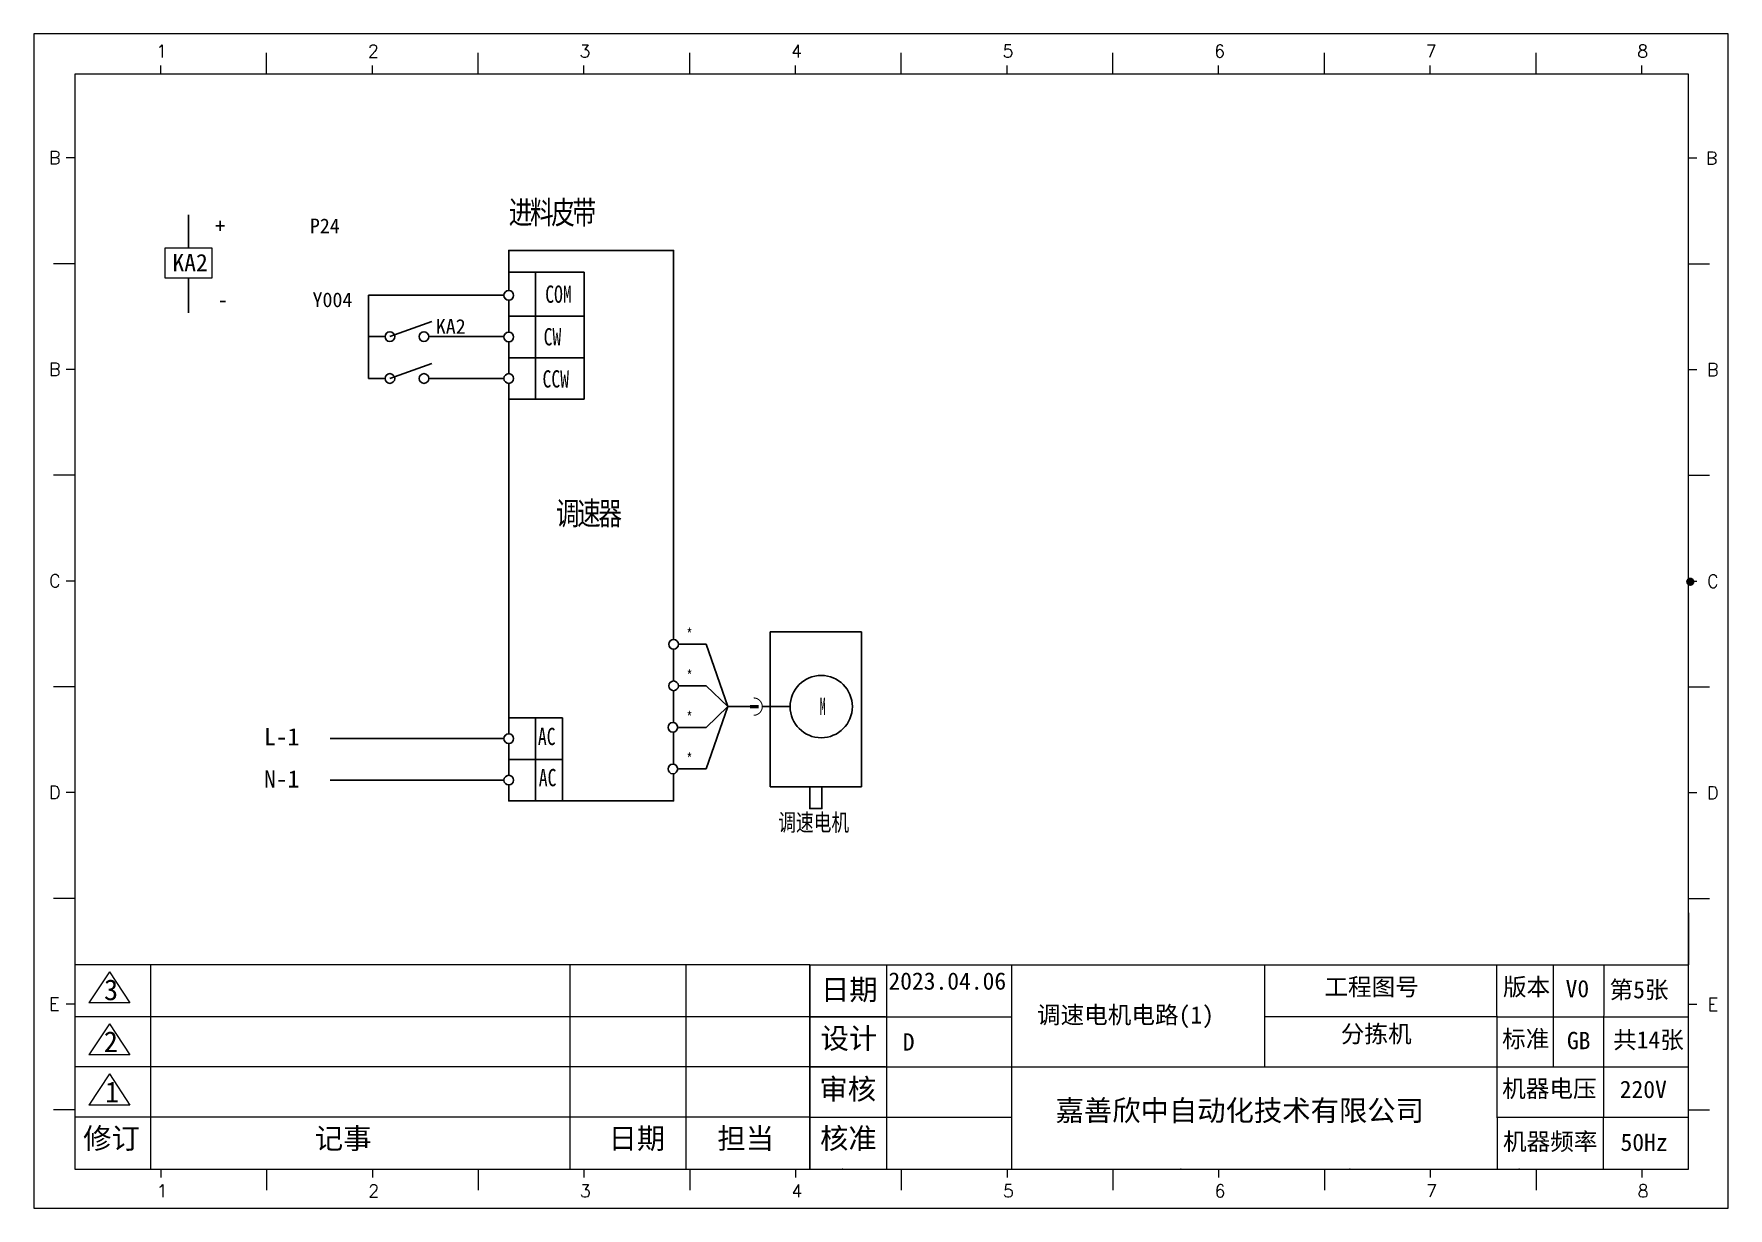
# Model space of a CAD drawing. Header units: millimetres. Extents: x 40430 to 48442, y -3636 to 4180.
# Drawn here: x 45767 to 46354, y 3094 to 3501 of the extents above; entities that cross this region are included whole.
import ezdxf
from ezdxf.enums import TextEntityAlignment as Align

# ---------------------------------------------------------------- set-up
doc = ezdxf.new("R2010")
doc.units = ezdxf.units.MM
for name, color, linetype in [('ABDE_DENG', 4, 'Continuous'), ('ABDE_LIN', 1, 'Continuous'), ('WORD', 102, 'Continuous'), ('文本', 6, 'Continuous')]:
    doc.layers.add(name, color=color, linetype=linetype)
doc.styles.add('3.0Rockwell', font='ROCK.TTF', dxfattribs={"width": 0.75, "height": 3})
doc.styles.add('5.0宋体', font='', dxfattribs={"width": 0.75, "height": 5})
doc.styles.add('5.0罗马', font='times.ttf', dxfattribs={"width": 0.5, "height": 5})
doc.styles.add('SIMPLEX', font='SIMPLEX')
doc.styles.get("Standard").update_dxf_attribs({"font": ''})
doc.styles.add('SYS', font='romans.shx', dxfattribs={"width": 0.7})
doc.styles.get('5.0宋体').set_extended_font_data('SimSun')
doc.styles.get('Standard').set_extended_font_data('SimSun')

msp = doc.modelspace()

# ---------------------------------------------------------------- texts
at = {"color": 0, "lineweight": 9, "style": 'SIMPLEX'}
for s, height, p in [('1', 4.400270579437593, (45809.2809184107, 3492.962016325635)), ('2', 4.400270579437593, (45882.61876140133, 3492.962016325635)), ('3', 4.400270579437593, (45955.95660439196, 3492.962016325635)), ('4', 4.400270579437593, (46029.29444738259, 3492.962016325635)), ('5', 4.400270579437593, (46102.63229037319, 3492.962016325635)), ('6', 4.400270579437593, (46175.97013336382, 3492.962016325635)), ('7', 4.400270579437593, (46249.30797635445, 3492.962016325635)), ('8', 4.400270579437593, (46322.64581934508, 3492.962016325635)), ('B', 4.458940853830094, (45772.08854673772, 3455.9803459086)), ('B', 4.458940853830094, (46346.40082495681, 3455.835475045921)), ('B', 4.458940853830094, (45772.08854673772, 3382.642502917975)), ('B', 4.458940853830094, (46346.82548599051, 3382.497632055298)), ('C', 4.458940853830094, (45772.08854673772, 3309.304659927347)), ('C', 4.458940853830094, (46346.82548599051, 3309.159789064668)), ('D', 4.458940853830094, (45772.08854673772, 3235.966816936723)), ('D', 4.458940853830094, (46346.82548599051, 3235.821946074046)), ('E', 4.458940853830094, (45772.08854673772, 3162.628973946094)), ('E', 4.458940853830094, (46347.03781650737, 3162.484103083416)), ('E', 4.458940853830094, (46347.03781650738, 3162.484103083416)), ('1', 4.400270579437593, (45809.41288413388, 3097.835988293314)), ('2', 4.400270579437593, (45882.75072712449, 3097.835988293314)), ('3', 4.400270579437593, (45956.08857011512, 3097.835988293314)), ('4', 4.400270579437593, (46029.42641310575, 3097.835988293314)), ('5', 4.400270579437593, (46102.76425609637, 3097.835988293314)), ('6', 4.400270579437593, (46176.102099087, 3097.835988293314)), ('7', 4.400270579437593, (46249.43994207763, 3097.835988293314)), ('8', 4.400270579437593, (46322.77778506826, 3097.835988293314))]:
    msp.add_text(s, height=height, dxfattribs=at).set_placement(p)
at = {"color": 4, "lineweight": 30, "char_height": 8, "attachment_point": 7, "style": '5.0宋体'}
for s, insert, width in [('\\pt6.667;{\\T0.9;\\C256;进料皮带}', (45931.45157010108, 3434.339577478572), 150.5853492691258), ('\\pt6.667;{\\T0.9;\\C256;调速器}', (45947.77994766487, 3330.056699768004), 28.56219995990432)]:
    msp.add_mtext(s, dxfattribs=dict(at, insert=insert, width=width))
at = {"lineweight": 9}
note = msp.add_mtext_dynamic_manual_height_columns('\\pi-15.246,l20.328,t20.328;+', width=5.082000000000001, gutter_width=12.5, heights=[5.082000000000001, 0], dxfattribs=dict(at, insert=(45824.59751518832, 3437.128661965435), char_height=5.082000000000001, attachment_point=1))
for column, words in zip(note.columns.linked_columns, ['\\pl20.328,t0,20.328;^IP24']):
    column.text = words
at = {"color": 0, "lineweight": 9, "attachment_point": 1}
for s, insert, char_height, width in [('KA2', (45814.8614259049, 3424.843151105488), 6, 12.28270072731766), ('3', (45791.14421157179, 3173.363021721276), 7.199999999993452, 80.39999999992688), ('日期', (46039.66151255593, 3173.421744856181), 7.199999999993452, 80.39999999992688), ('{\\fSimSun|b0|i0|c134|p2;工程图号}', (46214.17993471987, 3173.795232006489), 5.999999999994543, 93.94654740826618), ('{\\fSimSun|b0|i0|c134|p2;版本}', (46276.07934693055, 3173.795232006489), 5.999999999994543, 93.94654740826618), ('{\\fSimSun|b0|i0|c134|p2;V0}', (46297.79654205247, 3173.177266170225), 5.999999999994543, 93.94654740826618), ('{\\fSimSun|b0|i0|c134|p2;第5张}', (46313.01611397664, 3172.804683839615), 5.999999999994543, 93.94654740826618), ('2', (45791.0508404276, 3155.351321023187), 7.199999999993452, 80.39999999992688), ('{\\fFangSong_GB2312|b0|i0|c134|p0;设计}', (46039.53327539048, 3156.553545505933), 7.199999999993452, 80.39999999992688), ('{\\f宋体|b0|i0|c134|p2;标准}', (46275.79722516656, 3155.739439111206), 5.999999999994543, 93.94654740826618), ('{\\f宋体|b0|i0|c134|p2;GB}', (46298.23842431144, 3155.175195583229), 5.999999999994543, 93.94654740826618), ('{\\fSimSun|b0|i0|c134|p2;共14张}', (46314.23469919916, 3155.430420054799), 5.999999999994543, 93.94654740826618), ('1', (45791.48144776476, 3137.955648368169), 7.199999999993452, 80.39999999992688), ('{\\fFangSong_GB2312|b0|i0|c134|p0;审核}', (46039.12967135373, 3138.948794780827), 7.199999999993452, 80.39999999992688), ('{\\f宋体|b0|i0|c134|p2;机器电压}', (46275.79722516656, 3138.53001150789), 5.999999999994543, 93.94654740826618), ('{\\fSimSun|b0|i0|c134|p2; 220V}', (46312.4730544851, 3138.247889743901), 5.999999999994543, 93.94654740826618), ('修订', (45783.91527761336, 3121.867203601819), 7.199999999993452, 80.39999999992688), ('记事', (45864.21191158671, 3121.867203601819), 7.199999999993452, 80.39999999992688), ('日期', (45966.0405988955, 3121.867203601819), 7.199999999993452, 80.39999999992688), ('担当', (46003.75454649515, 3121.867203601819), 7.199999999993452, 80.39999999992688), ('{\\fFangSong_GB2312|b0|i0|c134|p0;核准}', (46039.35007898184, 3121.867203601819), 7.199999999993452, 80.39999999992688), ('{\\f宋体|b0|i0|c134|p2;机器频率}', (46276.07934693055, 3120.192096848619), 5.999999999994543, 93.94654740826618), ('{\\f宋体|b0|i0|c134|p2; 50Hz}', (46312.75517624909, 3119.909975084631), 5.999999999994543, 93.94654740826618)]:
    msp.add_mtext(s, dxfattribs=dict(at, insert=insert, char_height=char_height, width=width))
at = {"lineweight": 9}
note = msp.add_mtext_dynamic_manual_height_columns('\\pi-15.246,l25.41,t25.41;-', width=5.082000000000001, gutter_width=12.5, heights=[5.082000000000001, 0], dxfattribs=dict(at, insert=(45820.42747208583, 3411.498554861922), char_height=5.082000000000001, attachment_point=1))
for column, words in zip(note.columns.linked_columns, ['\\pl25.41,t0,25.41;^I Y004']):
    column.text = words
at = {"lineweight": 9, "insert": (45906.14689850049, 3402.250865513981), "char_height": 5.082000000000001, "attachment_point": 1}
msp.add_mtext_dynamic_manual_height_columns('{\\fSimSun|b1|i0|c134|p34;KA2}', width=6.086910334495769, gutter_width=12.5, heights=[0], dxfattribs=at)
at = {"char_height": 6, "attachment_point": 1}
for s, insert, width, style in [('{\\fSimSun|b0|i0|c0|p2;\\C6;M}', (46039.2520896122, 3271.044546684964), 248.1409206612446, '5.0罗马'), ('{\\C6;调速电机}', (46024.8684559234, 3230.807975851917), 52.71491163262471, '5.0宋体')]:
    msp.add_mtext(s, dxfattribs=dict(at, insert=insert, width=width, style=style))
at = {"lineweight": 9, "attachment_point": 1}
for s, insert, char_height, width in [('2023.04.06', (46063.04601643225, 3175.811431964905), 5.999999999994543, 93.94654740826618), ('{\\fSimSun|b0|i0|c134|p2;D}', (46068.01867252157, 3154.689626275715), 6, 93.94654740835162), ('分拣机', (46219.88188984145, 3157.482028145626), 5.999999999994543, 93.94654740826618), ('{\\fSimSun|b1|i0|c134|p34;嘉善欣中自动化技术有限公司}', (46120.99761910854, 3131.522695848045), 7.199999999993452, 179.078118627901)]:
    msp.add_mtext(s, dxfattribs=dict(at, insert=insert, char_height=char_height, width=width))
at = {"color": 0, "lineweight": 9, "insert": (46114.52654652569, 3164.072819401761), "char_height": 5.999999999994543, "attachment_point": 1}
msp.add_mtext_dynamic_manual_height_columns('调速电机电路(1)', width=75.01224434101823, gutter_width=12.5, heights=[0], dxfattribs=at)
at = {"layer": 'WORD', "char_height": 4, "attachment_point": 1, "style": '3.0Rockwell'}
for insert, width in [((45993.06275942939, 3295.024000939207), 7.819946757956495), ((45993.06275942939, 3280.62400093921), 5.727567857360555), ((45993.06275942939, 3266.22400093921), 6.525171708300332), ((45993.06275942939, 3251.82400093921), 7.424227630221139)]:
    msp.add_mtext('{\\fSimSun|b0|i0|c134|p2;*}', dxfattribs=dict(at, insert=insert, width=width))
at = {"layer": '文本', "color": 0, "char_height": 6, "width": 50.76668478651963, "attachment_point": 1, "style": '5.0宋体'}
for s, insert in [('COM', (45944.08589089124, 3413.907327380954)), ('CW', (45943.5303547873, 3399.14077415391)), ('CCW', (45943.15119225261, 3384.531752937727)), ('{\\W1;\\C256;L-1}', (45846.59577704583, 3260.510747009152)), ('AC', (45941.53944631946, 3260.585126865975)), ('{\\W1;\\C256;N-1}', (45846.61828499957, 3245.850837857055)), ('AC', (45941.84566172145, 3246.320911350002))]:
    msp.add_mtext(s, dxfattribs=dict(at, insert=insert))

# ---------------------------------------------------------------- blocks, each defined once
blk = doc.blocks.new('S_110')
at = {"color": 3, "linetype": 'Continuous', "const_width": 0.3}
blk.add_lwpolyline([(-2.5, -2.5, -1), (2.5, -2.5, -1)], format="xyb", dxfattribs=at)
at = {"color": 3, "linetype": 'Continuous'}
blk.add_lwpolyline([(0, 0), (0, 2.733000000000174)], dxfattribs=at)
for points, const_width in [([(0, -3.557877853301761), (0, -1.057877853301761)], 0.9), ([(0, -5.233000000000174), (0, -2.5)], 0.3)]:
    blk.add_lwpolyline(points, dxfattribs=dict(at, const_width=const_width))
at = {"style": 'SYS', "width": 0.7, "flags": 1}
for tag in ['XYVALUE', 'VALUE']:
    blk.add_attdef(tag, text='', height=0.02, dxfattribs=at).set_placement((0.1149999999997817, 5.733000000000174), align=Align.MIDDLE)
blk = doc.blocks.new('插头和插座')
at = {"layer": 'ABDE_DENG', "linetype": 'Continuous', "rotation": 90}
blk.add_blockref('S_110', (-5.233000000000174, 0), dxfattribs=at)

# ---------------------------------------------------------------- hatches: boundary and pattern name
at = {"lineweight": 9}
h = msp.add_hatch(color=0, dxfattribs=at)
edge = h.paths.add_edge_path()
edge.add_arc((46341.01080423787, 3311.215543618936), 1.452196236659802, 0, 360)

# ---------------------------------------------------------------- linework, layer by layer
at = {"color": 0, "lineweight": 9}
for p, q in [((45847.50687039174, 3487.216549565968), (45847.50687039174, 3494.55033386503)), ((45920.84471338237, 3487.216549565968), (45920.84471338237, 3494.55033386503)), ((45994.18255637298, 3487.216549565968), (45994.18255637298, 3494.55033386503)), ((46067.52039936361, 3487.216549565968), (46067.52039936361, 3494.55033386503)), ((46140.85824235424, 3487.216549565968), (46140.85824235424, 3494.55033386503)), ((46214.19608534487, 3487.216549565968), (46214.19608534487, 3494.55033386503)), ((46287.5339283355, 3487.216549565968), (46287.5339283355, 3494.55033386503)), ((45810.83794889643, 3487.216549565968), (45810.83794889643, 3490.150063285597)), ((45884.17579188706, 3487.216549565968), (45884.17579188706, 3490.150063285597)), ((45957.51363487767, 3487.216549565968), (45957.51363487767, 3490.150063285597)), ((46030.85147786829, 3487.216549565968), (46030.85147786829, 3490.150063285597)), ((46104.18932085892, 3487.216549565968), (46104.18932085892, 3490.150063285597)), ((46177.52716384955, 3487.216549565968), (46177.52716384955, 3490.150063285597)), ((46250.86500684018, 3487.216549565968), (46250.86500684018, 3490.150063285597)), ((46324.20284983081, 3487.216549565968), (46324.20284983081, 3490.150063285597)), ((46340.33717528875, 3487.216549565968), (45780.97522493318, 3487.216549565968)), ((45780.97522493318, 3487.216549565968), (45780.97522493318, 3107.603069124772)), ((46340.33717528875, 3107.603069124772), (46340.33717528875, 3487.216549565968)), ((46340.33717528875, 3107.603069124772), (46340.33717528875, 3487.216549565967)), ((45780.97522493318, 3458.143291051369), (45778.04171121356, 3458.143291051369)), ((46340.33717528875, 3458.143291051369), (46343.27068900838, 3458.143291051369)), ((45780.97522493318, 3421.474369556055), (45773.64144063411, 3421.474369556055)), ((46340.33717528875, 3421.474369556054), (46347.67095958782, 3421.474369556054)), ((45780.97522493318, 3384.80544806074), (45778.04171121356, 3384.80544806074)), ((46340.33717528875, 3384.805448060739), (46343.27068900838, 3384.805448060739)), ((45780.97522493318, 3348.136526565426), (45773.64144063411, 3348.136526565426)), ((46340.33717528875, 3348.136526565426), (46347.67095958782, 3348.136526565426)), ((45780.97522493318, 3311.467605070112), (45778.04171121356, 3311.467605070112)), ((46340.33717528875, 3311.467605070111), (46343.27068900838, 3311.467605070111)), ((46340.33717528875, 3195.432207857457), (46340.33717528875, 3311.467605070111)), ((45780.97522493318, 3274.798683574797), (45773.64144063411, 3274.798683574797)), ((46340.33717528875, 3274.798683574796), (46347.67095958782, 3274.798683574796)), ((45780.97522493318, 3238.129762079488), (45778.04171121356, 3238.129762079488)), ((46340.33717528875, 3238.129762079487), (46343.27068900838, 3238.129762079487)), ((46340.33840715255, 3223.835833118879), (46340.33840715255, 3226.410417767916)), ((45780.97522493318, 3201.460840584173), (45773.64144063411, 3201.460840584173)), ((46340.33717528875, 3201.460840584173), (46347.67095958782, 3201.460840584173)), ((46340.33840715254, 3196.407479840382), (46340.33840715254, 3178.447468452046)), ((46340.33840715255, 3196.407479840382), (46340.33840715255, 3178.447468452046)), ((45807.23618802844, 3178.417815830986), (45807.23618802844, 3107.603069124772)), ((45952.62891838468, 3178.417815830986), (45952.62891838468, 3107.603069124772)), ((45992.79152484629, 3178.417815830986), (45992.79152484629, 3107.603069124772)), ((46035.80859555975, 3178.417815830986), (46035.80859555975, 3107.61781583105)), ((46035.80859555975, 3178.416531904625), (46340.33717528875, 3178.403069124707)), ((46062.43383657021, 3178.403069124707), (46062.43383657021, 3107.603069124771)), ((46105.73717528897, 3178.403069124707), (46105.73717528897, 3107.603069124772)), ((46193.44499679642, 3178.48799616413), (46193.44499679642, 3142.940653901542)), ((46273.84969953322, 3178.48799616413), (46274.0714957294, 3107.634018809621)), ((46293.51978032503, 3178.365053564037), (46293.48164980536, 3142.987755786541)), ((46311.08977237974, 3178.48799616413), (46310.80889497179, 3107.611055735592)), ((45793.02638925034, 3176.034441969809), (45785.92072615292, 3165.196395883272)), ((45793.02638925034, 3176.034441969809), (45800.13205234776, 3165.196395883272)), ((45780.97522493318, 3164.791919088858), (45778.04171121356, 3164.791919088858)), ((46062.06955865501, 3160.413488498004), (45780.97522493318, 3160.406115144865)), ((45800.13205234776, 3165.196395883272), (45785.92072615292, 3165.196395883272)), ((46035.80859555975, 3160.413488498004), (46105.73717528897, 3160.403069124725)), ((46273.90631128849, 3160.403069124725), (46193.44499679642, 3160.403069124725)), ((46273.84969953322, 3160.403069124725), (46340.33717528875, 3160.403069124725)), ((46340.33717528875, 3164.791919088864), (46343.27068900837, 3164.791919088864)), ((46340.33717528875, 3164.791919088864), (46343.27068900838, 3164.791919088864)), ((45793.02593294645, 3158.022741271719), (45785.92026984903, 3147.184695185182)), ((45793.02593294645, 3158.022741271719), (45800.13159604387, 3147.184695185182)), ((46062.06955865501, 3143.017815831018), (45780.97522493318, 3143.010442477879)), ((45800.13159604387, 3147.184695185182), (45785.92026984903, 3147.184695185182)), ((46035.80859555975, 3143.01348849802), (46105.73717528897, 3143.00306912474)), ((46105.73717528897, 3143.00306912474), (46340.33717528875, 3143.003069124741)), ((45793.02638925034, 3140.627068616702), (45785.92072615292, 3129.789022530164)), ((45793.02638925034, 3140.627068616702), (45800.13205234776, 3129.789022530164)), ((45780.97522493318, 3128.122997593549), (45773.64144063411, 3128.122997593549)), ((46035.80859555975, 3125.613507223175), (45780.97522493318, 3125.613507223175)), ((45800.13205234776, 3129.789022530164), (45785.92072615292, 3129.789022530164)), ((46035.80859555975, 3125.613507223175), (46105.71778209975, 3125.603090739483)), ((46274.13182129721, 3125.603069124756), (46340.33717528875, 3125.603069124757)), ((46340.33717528875, 3128.122997593549), (46347.67095958782, 3128.122997593549)), ((46340.33717528875, 3128.122997593549), (46347.67095958782, 3128.122997593549)), ((45780.97522493318, 3107.603069124772), (46340.33717528875, 3107.603069124772)), ((45810.83794889643, 3107.603069124772), (45810.83794889643, 3104.669555405143)), ((45847.50687039174, 3107.603069124772), (45847.50687039174, 3100.269284825704)), ((45884.17579188706, 3107.603069124772), (45884.17579188706, 3104.669555405143)), ((45920.84471338237, 3107.603069124772), (45920.84471338237, 3100.269284825704)), ((45957.51363487767, 3107.603069124772), (45957.51363487767, 3104.669555405143)), ((45994.182556373, 3107.603069124772), (45994.182556373, 3100.269284825704)), ((46030.85147786829, 3107.603069124772), (46030.85147786829, 3104.669555405143)), ((46067.52039936361, 3107.603069124772), (46067.52039936361, 3100.269284825704)), ((46104.18932085892, 3107.603069124772), (46104.18932085892, 3104.669555405143)), ((46140.85824235424, 3107.603069124772), (46140.85824235424, 3100.269284825704)), ((46177.52716384955, 3107.603069124772), (46177.52716384955, 3104.669555405143)), ((46214.19608534487, 3107.603069124772), (46214.19608534487, 3100.269284825704)), ((46250.86500684018, 3107.603069124772), (46250.86500684018, 3104.669555405143)), ((46287.5339283355, 3107.603069124772), (46287.5339283355, 3100.269284825704)), ((46324.20284983081, 3107.603069124772), (46324.20284983081, 3104.669555405143))]:
    msp.add_line(p, q, dxfattribs=at)
at = {"linetype": 'ByBlock', "lineweight": -2}
for p, q in [((45820.42747208583, 3426.964966773514), (45820.42747208583, 3438.454341145349)), ((45820.42747208583, 3416.396363522366), (45820.42747208583, 3404.428130441374)), ((45882.82850669287, 3410.577251662359), (45882.82850669288, 3381.672913636157)), ((45890.23180310157, 3396.17725166236), (45904.82152577333, 3401.387774070167)), ((45888.55267663798, 3396.17725166236), (45882.82850669287, 3396.17725166236)), ((45890.23180310158, 3381.672913636157), (45904.82152577334, 3386.883436043965)), ((45888.55267663799, 3381.672913636157), (45882.82850669288, 3381.672913636157)), ((45869.49494814116, 3256.83699440782), (45904.74703810365, 3256.836994407829)), ((45869.49491949673, 3242.437005103524), (45904.74700945923, 3242.437005103533))]:
    msp.add_line(p, q, dxfattribs=at)
at = {"color": 7, "ltscale": 0.1}
for p, q in [((45931.45173953545, 3418.496290867231), (45940.74373330476, 3418.496290867231)), ((45940.74368823931, 3418.496275934697), (45957.58479588313, 3418.496275934697)), ((45957.58479588313, 3418.496275934697), (45957.58479588312, 3374.472913636158)), ((45931.45173953545, 3403.272913636158), (45957.58479588314, 3403.272913636158)), ((45931.45173953545, 3388.872913636158), (45957.58479588313, 3388.87291363616)), ((45931.45173953545, 3374.472913636158), (45931.45173953545, 3258.516120871418)), ((45931.45173953545, 3374.472913636158), (45957.58479588313, 3374.472913636158)), ((45931.45173953545, 3264.03699440783), (45950.03572707406, 3264.036994407834)), ((45940.74373330476, 3264.036994407832), (45940.74373330476, 3235.236994407827)), ((45950.03572707406, 3264.03699440783), (45950.03572707406, 3235.236994407832)), ((45929.77261307185, 3256.836994407829), (45904.74703810365, 3256.836994407829)), ((45931.45173953545, 3255.157867944241), (45931.45173953545, 3244.00017903927)), ((45931.45173953545, 3249.63699440783), (45950.03572707406, 3249.636994407832)), ((45929.77261307185, 3242.43699440783), (45904.74703810365, 3242.43699440783)), ((45931.45173953545, 3240.757867944241), (45931.45173953545, 3235.23699440783)), ((45931.45173953545, 3235.23699440783), (45950.03572707406, 3235.236994407832))]:
    msp.add_line(p, q, dxfattribs=at)
for p, q in [((45929.77585789971, 3410.577251662359), (45882.82850669287, 3410.577251662359)), ((45931.45173953545, 3408.79378717257), (45931.45173953545, 3397.752040099747)), ((45929.77585789971, 3396.17725166236), (45903.70727592442, 3396.17725166236)), ((45931.45173953545, 3394.39378717257), (45931.45173953545, 3383.352040099748)), ((45929.77261307186, 3381.672913636157), (45903.71913137483, 3381.672913636157)), ((45988.56854258836, 3302.257022323279), (45988.56854258836, 3291.215275250455)), ((45990.24766905194, 3289.536148786866), (45999.83721636802, 3289.536148786866)), ((46007.4181007361, 3267.927523508531), (45999.83721636802, 3289.536148786866)), ((45988.56854258836, 3287.857022323278), (45988.56854258836, 3276.815275250456)), ((45990.24766905194, 3275.136148786868), (45999.83721636802, 3275.136148786868)), ((45999.83721636802, 3275.136148786868), (46007.4181007361, 3267.927523508531)), ((46007.4181007361, 3267.927523508531), (45999.83721636802, 3260.736148786868)), ((46007.4181007361, 3267.927523508531), (45999.83721636802, 3246.336148786871)), ((46007.4181007361, 3267.927523508531), (46017.31396987427, 3267.927523508531)), ((46022.60383937509, 3267.927523508531), (46028.94688720194, 3267.927523508531)), ((45990.24766905194, 3260.736148786868), (45999.83721636802, 3260.736148786868)), ((45990.24766905194, 3246.336148786871), (45999.83721636802, 3246.336148786871))]:
    msp.add_line(p, q)
at = {"color": 0, "lineweight": 9}
for points in [[(45766.83025160007, 3094.083713643962), (46354.1265043773, 3094.083713643962), (46354.1265043773, 3501.132545848869), (45766.83025160007, 3501.132545848869)], [(45812.36454435308, 3426.964966773514), (45828.49039981858, 3426.964966773514), (45828.49039981858, 3416.396363522366), (45812.36454435308, 3416.396363522366)], [(46035.80859555975, 3178.417815830986), (45780.97522493318, 3178.417815830986), (45780.97522493318, 3107.603069124772), (46035.80859555975, 3107.603069124772)]]:
    msp.add_lwpolyline(points, close=True, dxfattribs=at)
for points in [[(45931.45173953545, 3412.152040099745), (45931.45173953545, 3426.059325118731), (45988.56854258836, 3426.059325118731), (45988.56854258836, 3405.907327380954)], [(45931.45173953545, 3412.152040099745), (45931.45173953545, 3418.496290867231), (45940.74373330476, 3418.496290867231), (45940.74373330476, 3374.472913636158)], [(45931.45173953545, 3397.752040099747), (45931.45173953545, 3408.793787172568)], [(45988.56854258836, 3405.907327380954), (45988.56854258836, 3291.215275250454)], [(45931.45173953545, 3383.352040099748), (45931.45173953545, 3394.39378717257)], [(45931.45173953545, 3368.952040099747), (45931.45173953545, 3379.993787172571)], [(45988.56854258836, 3302.257022323276), (45988.56854258836, 3291.215275250455)], [(45988.56854258836, 3287.857022323278), (45988.56854258836, 3276.815275250456)], [(45988.56854258836, 3287.857022323277), (45988.56854258836, 3276.815275250455)], [(45988.56854258836, 3273.457022323279), (45988.56854258836, 3262.398024693785)], [(45988.56854258836, 3273.457022323278), (45988.56854258836, 3262.398024693784)], [(45931.45173953545, 3244.116120871419), (45931.45173953545, 3255.157867944243)], [(45988.56854258836, 3259.074272879949), (45988.56854258836, 3247.998024693785)], [(45988.56854258836, 3259.074272879948), (45988.56854258836, 3250.328464694882)], [(45931.45173953545, 3244.00017903927), (45931.45173953545, 3248.280435978074)], [(45988.56854258836, 3248.215113500386), (45988.5685410516, 3247.998024915779)], [(45988.56851752306, 3244.67426925926), (45988.56845071749, 3235.23699440783), (45931.45173953545, 3235.23699440783), (45931.45173953545, 3240.757867944241)]]:
    msp.add_lwpolyline(points)
at = {"ltscale": 0.05}
for points in [[(45931.45173953545, 3408.79378717257), (45931.45173953545, 3397.752040099747)], [(45931.45173953545, 3394.39378717257), (45931.45173953545, 3383.352040099748)], [(45988.56854258836, 3302.257022323279), (45988.56854258836, 3291.215275250455)], [(45988.56854258836, 3287.857022323278), (45988.56854258836, 3276.815275250456)]]:
    msp.add_lwpolyline(points, dxfattribs=at)
msp.add_lwpolyline([(46022.11385456067, 3293.809986723916), (46053.66134007364, 3293.809986723916), (46053.66134007364, 3240.171685947167), (46022.11385456067, 3240.171685947167)], close=True)
at = {"lineweight": 25, "ltscale": 0.1}
msp.add_lwpolyline([(46035.80055300337, 3240.171685947167), (46039.97464163093, 3240.171685947167), (46039.97464163093, 3232.555363152526), (46035.80055300337, 3232.555363152526)], close=True, dxfattribs=at)
at = {"ltscale": 0.05}
for centre in [(45931.45173953545, 3410.472913636158), (45890.23180310157, 3396.17725166236), (45902.02814946083, 3396.17725166236), (45931.45173953545, 3396.072913636158), (45890.23180310158, 3381.672913636157), (45902.04000491124, 3381.672913636157), (45931.45173953545, 3381.672913636157), (45988.56854258836, 3289.536148786866), (45988.56854258836, 3275.136148786866), (45988.32847145155, 3260.736148786866), (45931.45173953545, 3256.836994407829), (45988.32847145155, 3246.336148786866), (45931.45173953545, 3242.43699440783)]:
    msp.add_circle(centre, 1.679126463588545, dxfattribs=at)
msp.add_circle((46039.74688720194, 3267.927523508531), 10.79999999999839)
at = {"color": 0, "lineweight": 9}
for p in [(46047.08717528902, 3107.603069124772), (46105.73717528897, 3107.603069124772), (46164.38717528891, 3107.603069124772), (46223.03717528886, 3107.603069124772), (46281.68717528881, 3107.603069124772)]:
    msp.add_point(p, dxfattribs=at)

# ---------------------------------------------------------------- block references
at = {"layer": 'ABDE_LIN', "linetype": 'Continuous', "xscale": 1.200000000004366, "yscale": 1.199999999999818, "zscale": 1.2, "rotation": 180}
msp.add_blockref('插头和插座', (46013.04463937509, 3267.927523508531), dxfattribs=at)

msp.set_redraw_order([(e.dxf.handle, doc.entitydb.next_handle()) for e in msp.query("TEXT MTEXT ATTDEF DIMENSION ARC_DIMENSION")])  # texts and dimensions are drawn at this point

doc.saveas('drawing.dxf')
